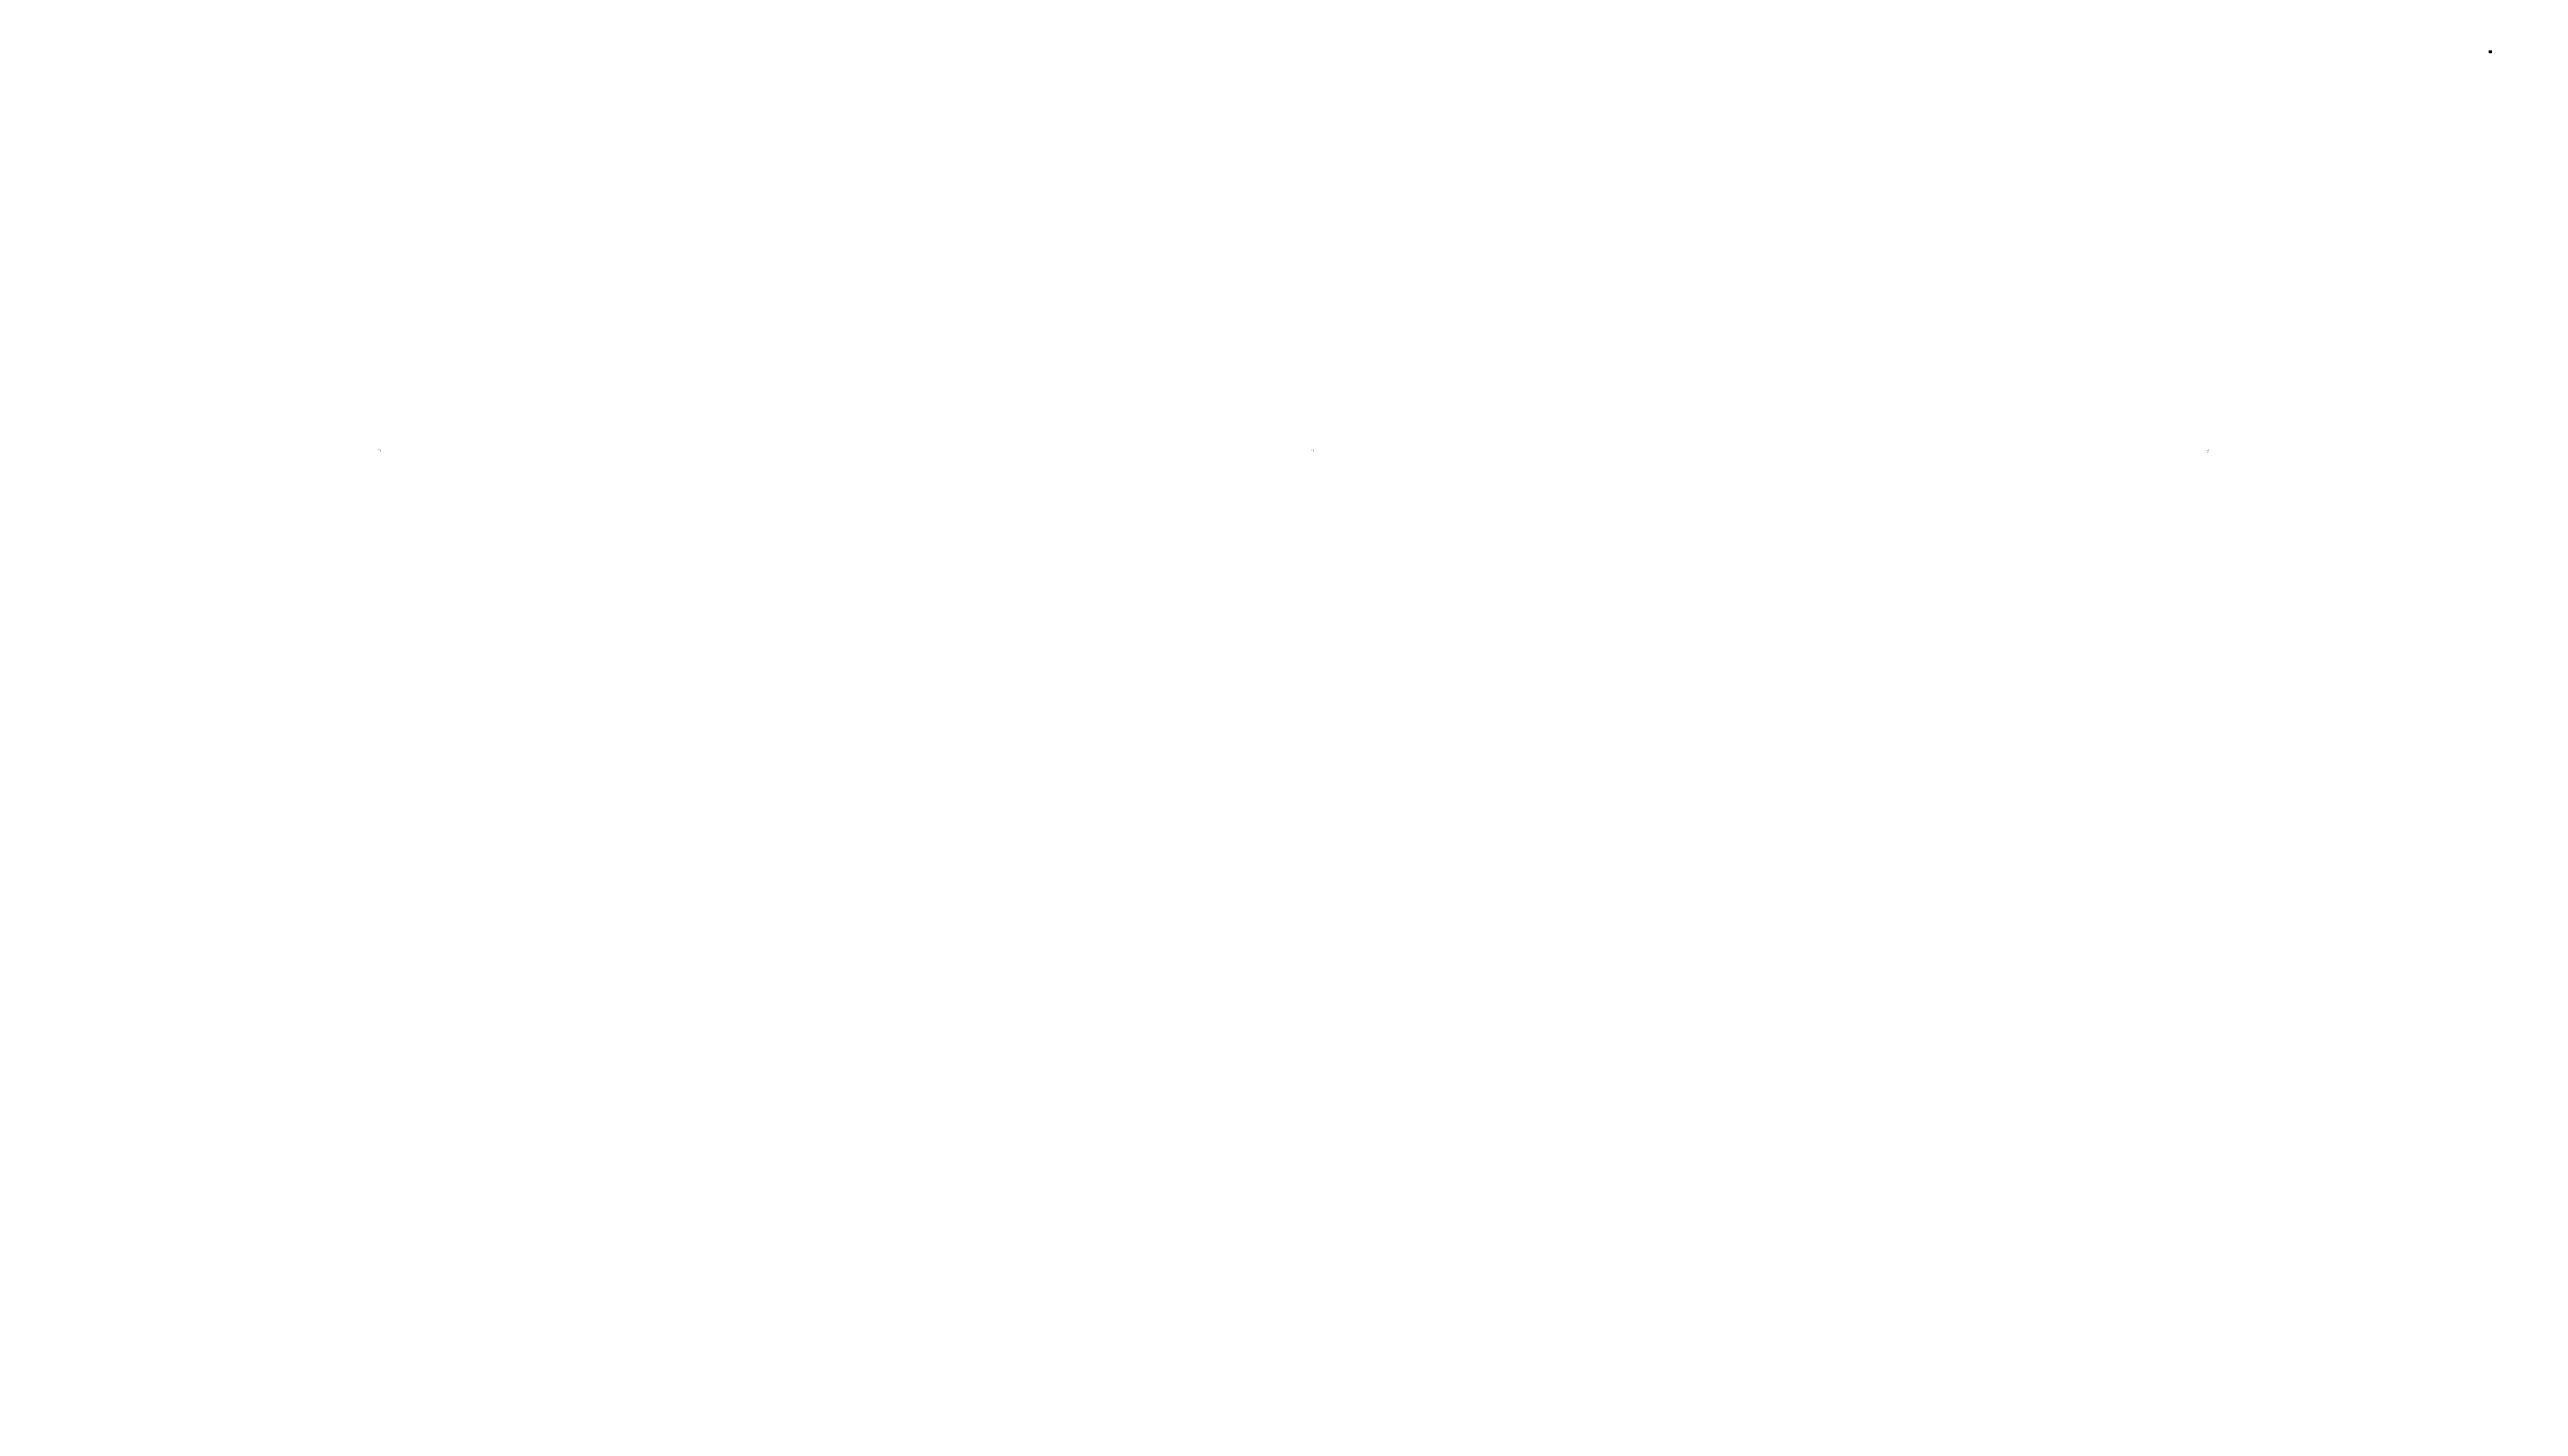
# Model space of a CAD drawing. Extents: x -426 to 7110, y -426 to 2826.
# Drawn here: x 3985 to 6631, y 1149 to 2603 of the extents above; entities that cross this region are included whole.
import ezdxf
from ezdxf.enums import TextEntityAlignment as Align

# ---------------------------------------------------------------- set-up
doc = ezdxf.new("R2010")
doc.units = 0
doc.header["$LTSCALE"] = 10
doc.header["$MEASUREMENT"] = 0
doc.layers.get('Defpoints').update_dxf_attribs({"color": 9})
doc.layers.add('FADE', color=5, linetype='Continuous')
doc.styles.get("Standard").update_dxf_attribs({"font": 'Franklin%20Gothic%20Medium%20Cond%20Regular.ttf'})

# ---------------------------------------------------------------- blocks, each defined once
blk = doc.blocks.new('M3-Lamicoid_2x4')
at = {"layer": 'Defpoints', "extrusion": (0, -1, -2.22045e-16)}
for p, q in [((-1.5, 0), (1.5, 0)), ((-1.5, -1.2), (1.5, -1.2)), ((0, 0, 1.5), (0, 0, -1.5)), ((0, -1.2, 1.5), (0, -1.2, -1.5))]:
    blk.add_line(p, q, dxfattribs=at)
at = {"layer": 'Defpoints', "extrusion": (0, -1, 0)}
blk.add_circle((0, 0), 0.75, dxfattribs=at)
at = {"layer": 'Defpoints', "extrusion": (0, -1, -2.22045e-16)}
for tag, p in [('T_TAG1', (49.2, -19.3, 1.2)), ('T_TAG2', (49.2, -23.8, 1.2))]:
    blk.add_attdef(tag, text='', height=2.5, dxfattribs=at).set_placement(p, align=Align.BOTTOM_RIGHT)
blk = doc.blocks.new('3D_LETR_ARIAL_CAP_J')
blk.add_hatch(color=0).paths.add_polyline_path([(-0.0606, 0.1248), (-0.0056, 0.0466), (0.0886, -0.0049), (0.1826, -0.0162), (0.2571, -0.0097), (0.3366, 0.0195), (0.3836, 0.0535), (0.4336, 0.1264), (0.4565, 0.2172), (0.463, 0.3193), (0.463, 1.0001), (0.3317, 1.0001), (0.3317, 0.3112), (0.3171, 0.1864), (0.2669, 0.1248), (0.2669, 0.1232), (0.1633, 0.103), (0.0756, 0.1443), (0.048, 0.1994), (0.0335, 0.2999), (-0.0865, 0.2837), (-0.0816, 0.2091)])
blk = doc.blocks.new('3D_LETR_ARIAL_CAP_B')
for points in [[(0.1313, 0.1183), (0.1313, 0.462), (0.3631, 0.462), (0.3485, 0.5803), (0.1313, 0.5803), (0.1313, 0.8818), (0.3323, 0.8818), (0.3744, 1.0001), (0, 1.0001), (0, 0), (0.3809, 0), (0.3809, 0.1183)], [(0.4701, 0.1232), (0.3809, 0.1183), (0.3809, 0), (0.4603, 0.0032), (0.5754, 0.0276), (0.6727, 0.0859), (0.7328, 0.1746), (0.7537, 0.2901), (0.744, 0.3647), (0.7051, 0.4425), (0.65, 0.4944), (0.5657, 0.5333), (0.6127, 0.5608), (0.6794, 0.6327), (0.7029, 0.7175), (0.7002, 0.7943), (0.6662, 0.8769), (0.6322, 0.9207), (0.5592, 0.9709), (0.4733, 0.9936), (0.3744, 1.0001), (0.3323, 0.8818), (0.4101, 0.8802), (0.483, 0.8688), (0.556, 0.8084), (0.5754, 0.7294), (0.5479, 0.6386), (0.4733, 0.5916), (0.3485, 0.5803), (0.3631, 0.462), (0.4312, 0.4603), (0.5203, 0.4409), (0.5965, 0.3761), (0.6176, 0.2901), (0.5981, 0.2059), (0.5463, 0.1507)]]:
    blk.add_hatch(color=0).paths.add_polyline_path(points)
blk = doc.blocks.new('3D_LETR_ARIAL_CAP_P')
for points in [[(0.1329, 0.5252), (0.1329, 0.8818), (0.4328, 0.8818), (0.3761, 1.0001), (0, 1.0001), (0, 0), (0.1329, 0), (0.1329, 0.4069), (0.389, 0.4069), (0.3906, 0.5252)], [(0.389, 0.4069), (0.4555, 0.4101), (0.5511, 0.4247), (0.6257, 0.4539), (0.6808, 0.496), (0.7181, 0.543), (0.7521, 0.6224), (0.7618, 0.7116), (0.7491, 0.8067), (0.7116, 0.8834), (0.6516, 0.945), (0.5809, 0.9774), (0.4782, 0.9969), (0.3761, 1.0001), (0.4328, 0.8818), (0.5106, 0.8737), (0.5705, 0.8415), (0.6078, 0.7943), (0.6257, 0.7067), (0.6176, 0.6419), (0.5656, 0.5661), (0.4928, 0.5349), (0.3906, 0.5252)]]:
    blk.add_hatch(color=0).paths.add_polyline_path(points)
blk = doc.blocks.new('3D_LETR_ARIAL_CAP_-')
blk.add_hatch(color=0).paths.add_polyline_path([(-0.0679, 0.2999), (0.3081, 0.2999), (0.3081, 0.4247), (-0.0679, 0.4247)])
blk = doc.blocks.new('3D_LETR_ARIAL_CAP_0')
for points in [[(0.2876, -0.0152), (0.2727, 0.0843), (0.1965, 0.1037), (0.1433, 0.1519), (0.109, 0.2075), (0.0895, 0.2804), (0.0782, 0.3761), (0.0733, 0.4944), (0.0765, 0.6014), (0.0895, 0.6986), (0.109, 0.7748), (0.1365, 0.8315), (0.19, 0.8818), (0.2727, 0.9029), (0.2727, 1.005), (0.1657, 0.9871), (0.0927, 0.9466), (0.023, 0.8656), (-0.0159, 0.7797), (-0.0386, 0.6873), (-0.0483, 0.5965), (-0.0531, 0.4944), (-0.0499, 0.402), (-0.0386, 0.3031), (-0.0191, 0.2172), (0.0101, 0.1459), (0.0457, 0.0875), (0.1073, 0.0308), (0.1835, -0.0049)], [(0.5598, 0.201), (0.5855, 0.3015), (0.5952, 0.3906), (0.5985, 0.4944), (0.5985, 0.5641), (0.5904, 0.6549), (0.5758, 0.731), (0.5531, 0.804), (0.5224, 0.8668), (0.4729, 0.93), (0.4137, 0.9726), (0.3634, 0.992), (0.2727, 1.005), (0.2727, 0.9029), (0.3505, 0.8834), (0.4153, 0.8218), (0.438, 0.7797), (0.4575, 0.7067), (0.4688, 0.6127), (0.4737, 0.4944), (0.4704, 0.3971), (0.4607, 0.2983), (0.4412, 0.2204), (0.4153, 0.167), (0.3521, 0.1054), (0.2727, 0.0843), (0.2876, -0.0152), (0.3829, 0.0016), (0.4619, 0.0491), (0.5239, 0.1248)]]:
    blk.add_hatch(color=0).paths.add_polyline_path(points)
blk = doc.blocks.new('3D_LETR_ARIAL_CAP_1')
blk.add_hatch(color=0).paths.add_polyline_path([(0.0846, 0.6532), (0.2192, 0.7294), (0.284, 0.7829), (0.284, 0), (0.4072, 0), (0.4072, 1.005), (0.3278, 1.005), (0.2856, 0.9401), (0.2192, 0.8704), (0.1203, 0.7975), (0.0393, 0.7537), (0.0393, 0.6354)])
blk = doc.blocks.new('3D_TEXT_G02-1-PRDXXXX-E-MEQP-01-P01-01_2')
at = {"color": 0, "xscale": 9, "yscale": 9, "zscale": 2}
for name, p in [('3D_LETR_ARIAL_CAP_J', (-24.137, -4.5, 2)), ('3D_LETR_ARIAL_CAP_B', (-17.99, -4.5, 2)), ('3D_LETR_ARIAL_CAP_P', (-9.593, -4.5, 2)), ('3D_LETR_ARIAL_CAP_P', (2.944, -4.5, 2)), ('3D_LETR_ARIAL_CAP_0', (11.341, -4.5, 2)), ('3D_LETR_ARIAL_CAP_1', (18.289, -4.5, 2)), ('3D_LETR_ARIAL_CAP_-', (-1.196, -4.5, 2))]:
    blk.add_blockref(name, p, dxfattribs=at)
blk = doc.blocks.new('3D_LETR_ARIAL_CAP_E')
blk.add_hatch(color=0).paths.add_polyline_path([(0.6857, 0.4587), (0.6857, 0.5754), (0.1329, 0.5754), (0.1329, 0.8818), (0.7229, 0.8818), (0.7229, 1.0001), (0, 1.0001), (0, 0), (0.7456, 0), (0.7456, 0.1183), (0.1329, 0.1183), (0.1329, 0.4587)])
blk = doc.blocks.new('3D_LETR_ARIAL_CAP_S')
blk.add_hatch(color=0).paths.add_polyline_path([(0.4632, 0.1118), (0.3708, 0.1021), (0.3011, 0.1086), (0.2185, 0.1329), (0.1623, 0.1645), (0.118, 0.2107), (0.0899, 0.2717), (0.0758, 0.3323), (-0.049, 0.3226), (-0.0312, 0.2204), (0.0142, 0.1313), (0.0742, 0.0681), (0.1504, 0.0227), (0.2148, 0.0013), (0.2957, -0.0129), (0.4, -0.0162), (0.4892, -0.0049), (0.5702, 0.0227), (0.6448, 0.0681), (0.7015, 0.1329), (0.7323, 0.1978), (0.7469, 0.2837), (0.7404, 0.3469), (0.7047, 0.4247), (0.6561, 0.4782), (0.5767, 0.5268), (0.4665, 0.5641), (0.2087, 0.6322), (0.1471, 0.6711), (0.1214, 0.7276), (0.1228, 0.7861), (0.1623, 0.8486), (0.246, 0.8915), (0.3465, 0.9012), (0.4519, 0.8883), (0.5216, 0.8526), (0.5653, 0.7975), (0.5897, 0.71), (0.7177, 0.7181), (0.7047, 0.7975), (0.6675, 0.8769), (0.6156, 0.9353), (0.5378, 0.9823), (0.4357, 1.0098), (0.3417, 1.0179), (0.2412, 1.0082), (0.1585, 0.9839), (0.0904, 0.945), (0.0321, 0.8834), (0.0045, 0.8283), (-0.0084, 0.7642), (-0.0009, 0.6791), (0.0256, 0.6176), (0.0564, 0.5787), (0.1309, 0.5252), (0.2185, 0.4911), (0.4405, 0.4328), (0.5021, 0.4133), (0.556, 0.3856), (0.6062, 0.3292), (0.6157, 0.2501), (0.5913, 0.1864), (0.534, 0.1403)])
blk = doc.blocks.new('3D_LETR_ARIAL_CAP_V')
blk.add_hatch(color=0).paths.add_polyline_path([(0.3507, 0.1102), (0.2972, 0.2739), (0.0379, 1.0001), (-0.1048, 1.0001), (0.2826, 0), (0.4172, 0), (0.8095, 1.0001), (0.6733, 1.0001), (0.4042, 0.2739)])
blk = doc.blocks.new('3D_LETR_ARIAL_CAP_N')
blk.add_hatch(color=0).paths.add_polyline_path([(0.785, 1.0001), (0.6613, 1.0001), (0.6613, 0.2156), (0.1362, 1.0001), (0, 1.0001), (0, 0), (0.1281, 0), (0.1281, 0.7861), (0.6516, 0), (0.785, 0)])
blk = doc.blocks.new('3D_LETR_ARIAL_CAP_T')
blk.add_hatch(color=0).paths.add_polyline_path([(0.3832, 0), (0.3832, 0.8818), (0.7139, 0.8818), (0.7139, 1.0001), (-0.0788, 1.0001), (-0.0788, 0.8818), (0.2503, 0.8818), (0.2503, 0)])
blk = doc.blocks.new('3D_LETR_ARIAL_CAP_O')
for points in [[(0.1817, 0.0519), (0.2595, 0.0146), (0.3438, -0.0081), (0.4346, -0.0162), (0.4216, 0.0973), (0.3341, 0.1102), (0.2579, 0.1443), (0.1845, 0.2084), (0.125, 0.3047), (0.1007, 0.389), (0.0926, 0.4863), (0.099, 0.5884), (0.1185, 0.6775), (0.1493, 0.7505), (0.1947, 0.8088), (0.2692, 0.8623), (0.3487, 0.8931), (0.4362, 0.9045), (0.4153, 1.0174), (0.3098, 1.0034), (0.2287, 0.9758), (0.1558, 0.9337), (0.0909, 0.8769), (0.0488, 0.8267), (0.0083, 0.7554), (-0.0209, 0.6759), (-0.0371, 0.5868), (-0.0436, 0.4879), (-0.0371, 0.4069), (-0.0193, 0.3209), (0.0148, 0.2383), (0.0537, 0.1702), (0.112, 0.1054)], [(0.5108, -0.0113), (0.5967, 0.0097), (0.6777, 0.0454), (0.7409, 0.0892), (0.8025, 0.1507), (0.8512, 0.2269), (0.8884, 0.3193), (0.9063, 0.4069), (0.9127, 0.4992), (0.9046, 0.603), (0.8852, 0.6889), (0.8544, 0.7683), (0.8139, 0.8348), (0.7555, 0.8996), (0.6842, 0.9515), (0.6113, 0.9871), (0.5253, 1.0098), (0.4153, 1.0174), (0.4362, 0.9045), (0.5351, 0.8899), (0.6145, 0.8542), (0.6874, 0.7894), (0.7458, 0.6888), (0.7701, 0.5949), (0.7766, 0.4992), (0.7733, 0.4344), (0.7571, 0.3436), (0.7247, 0.2658), (0.6696, 0.1913), (0.6015, 0.1394), (0.5237, 0.107), (0.4216, 0.0973), (0.4346, -0.0162)]]:
    blk.add_hatch(color=0).paths.add_polyline_path(points)
blk = doc.blocks.new('3D_LETR_ARIAL_CAP_X')
blk.add_hatch(color=0).paths.add_polyline_path([(0.3511, 0.4247), (0.3949, 0.3566), (0.6461, 0), (0.8098, 0), (0.4322, 0.5284), (0.7823, 1.0001), (0.6397, 1.0001), (0.4387, 0.7359), (0.3592, 0.6208), (0.2782, 0.744), (0.0966, 1.0001), (-0.0606, 1.0001), (0.2798, 0.5219), (-0.106, 0), (0.0529, 0), (0.3041, 0.3485)])
blk = doc.blocks.new('3D_TEXT_G02-1-PRDXXXX-E-MEQP-01-P01-01_3')
at = {"color": 0, "xscale": 6, "yscale": 6, "zscale": 2}
for name, p in [('3D_LETR_ARIAL_CAP_E', (-30.338, -3, 2)), ('3D_LETR_ARIAL_CAP_S', (-24.74, -3, 2)), ('3D_LETR_ARIAL_CAP_P', (-19.178, -3, 2)), ('3D_LETR_ARIAL_CAP_V', (-11.18, -3, 2)), ('3D_LETR_ARIAL_CAP_E', (-5.618, -3, 2)), ('3D_LETR_ARIAL_CAP_N', (-0.02, -3, 2)), ('3D_LETR_ARIAL_CAP_T', (6.01, -3, 2)), ('3D_LETR_ARIAL_CAP_B', (13.498, -3, 2)), ('3D_LETR_ARIAL_CAP_O', (19.096, -3, 2)), ('3D_LETR_ARIAL_CAP_X', (25.576, -3, 2))]:
    blk.add_blockref(name, p, dxfattribs=at)

msp = doc.modelspace()

# ---------------------------------------------------------------- block references
at = {"layer": 'FADE'}
ref = msp.add_blockref('M3-Lamicoid_2x4', (6600.5, 2599.9, 1335.4), dxfattribs=dict(at, rotation=180))
ref.add_attrib('T_TAG2', '2"H x 4"W', dxfattribs={"layer": 'Defpoints', "extrusion": (1.59204e-15, 1, -2.22045e-16), "height": 2.5}).set_placement((-6551.3, 1311.6, 2601.1), align=Align.BOTTOM_RIGHT)
at = {"layer": 'FADE', "extrusion": (3.67394e-16, 1, 0)}
for name, p in [('3D_TEXT_G02-1-PRDXXXX-E-MEQP-01-P01-01_3', (-6600.5, 1326.9, 2601.1)), ('3D_TEXT_G02-1-PRDXXXX-E-MEQP-01-P01-01_2', (-6600.5, 1343.9, 2601.1))]:
    msp.add_blockref(name, p, dxfattribs=at)

# ---------------------------------------------------------------- texts
at = {"layer": 'Defpoints', "extrusion": (5.66554e-16, 1, 1.83697e-16), "char_height": 0.508, "attachment_point": 3, "text_direction": (0, 0, -1)}
for insert in [(6521, 2326.2, 2086.1), (6521, 2326.2, 1336.1), (6521.2, 2326.2, 586.1), (4323.5, 1301.2, 639.1), (4323.5, 1301.2, 1639.1)]:
    msp.add_mtext_dynamic_manual_height_columns('\\A1;UNISTRUT P1000\\P1 5/8" x  1 5/8"\\P12 GAUGE', width=5.269, gutter_width=1.25, heights=[0], dxfattribs=dict(at, insert=insert))
at = {"layer": 'Defpoints', "extrusion": (-1.83697e-16, 5.05322e-16, -1), "char_height": 0.508, "attachment_point": 3, "text_direction": (1, 0, 0)}
for insert in [(4340.4, 2171.2, 2512.3), (5340.4, 2171.2, 2512.3), (6299.1, 2171.2, 2512.3)]:
    msp.add_mtext_dynamic_manual_height_columns('\\A1;UNISTRUT P1000\\P1 5/8" x  1 5/8"\\P12 GAUGE', width=5.269, gutter_width=1.25, heights=[0], dxfattribs=dict(at, insert=insert))
at = {"layer": 'Defpoints', "extrusion": (1.83697e-16, 1, -5.66554e-16), "char_height": 0.508, "attachment_point": 3, "text_direction": (-1, 0, 0)}
for insert in [(4305.9, 2132.7, 2515), (5305.9, 2132.7, 2515), (6264.6, 2132.7, 2515), (3985.3, 1462.2, 2.8), (4985.3, 1462.2, 2.8), (5944, 1462.2, 2.8), (4288.4, 1221.4, 2155.6)]:
    msp.add_mtext_dynamic_manual_height_columns('\\A1;UNISTRUT P1000\\P1 5/8" x  1 5/8"\\P12 GAUGE', width=5.269, gutter_width=1.25, heights=[0], dxfattribs=dict(at, insert=insert))
at = {"layer": 'Defpoints', "extrusion": (-1, 4.89859e-16, -5.66554e-16), "insert": (6024, 2135.9, 147.2), "char_height": 0.508, "attachment_point": 3, "text_direction": (0, -1, 0)}
msp.add_mtext_dynamic_manual_height_columns('\\A1;UNISTRUT P1000\\P1 5/8" x  1 5/8"\\P12 GAUGE', width=5.269, gutter_width=1.25, heights=[0], dxfattribs=at)
at = {"layer": 'Defpoints', "extrusion": (-6.89019e-16, -1, 1.83697e-16), "char_height": 0.508, "attachment_point": 3, "text_direction": (0, 0, -1)}
for insert in [(4481.5, 1148.8, 639.1), (4481.5, 1148.8, 1639.1)]:
    msp.add_mtext_dynamic_manual_height_columns('\\A1;UNISTRUT P1000\\P1 5/8" x  1 5/8"\\P12 GAUGE', width=5.269, gutter_width=1.25, heights=[0], dxfattribs=dict(at, insert=insert))

doc.saveas('drawing.dxf')
